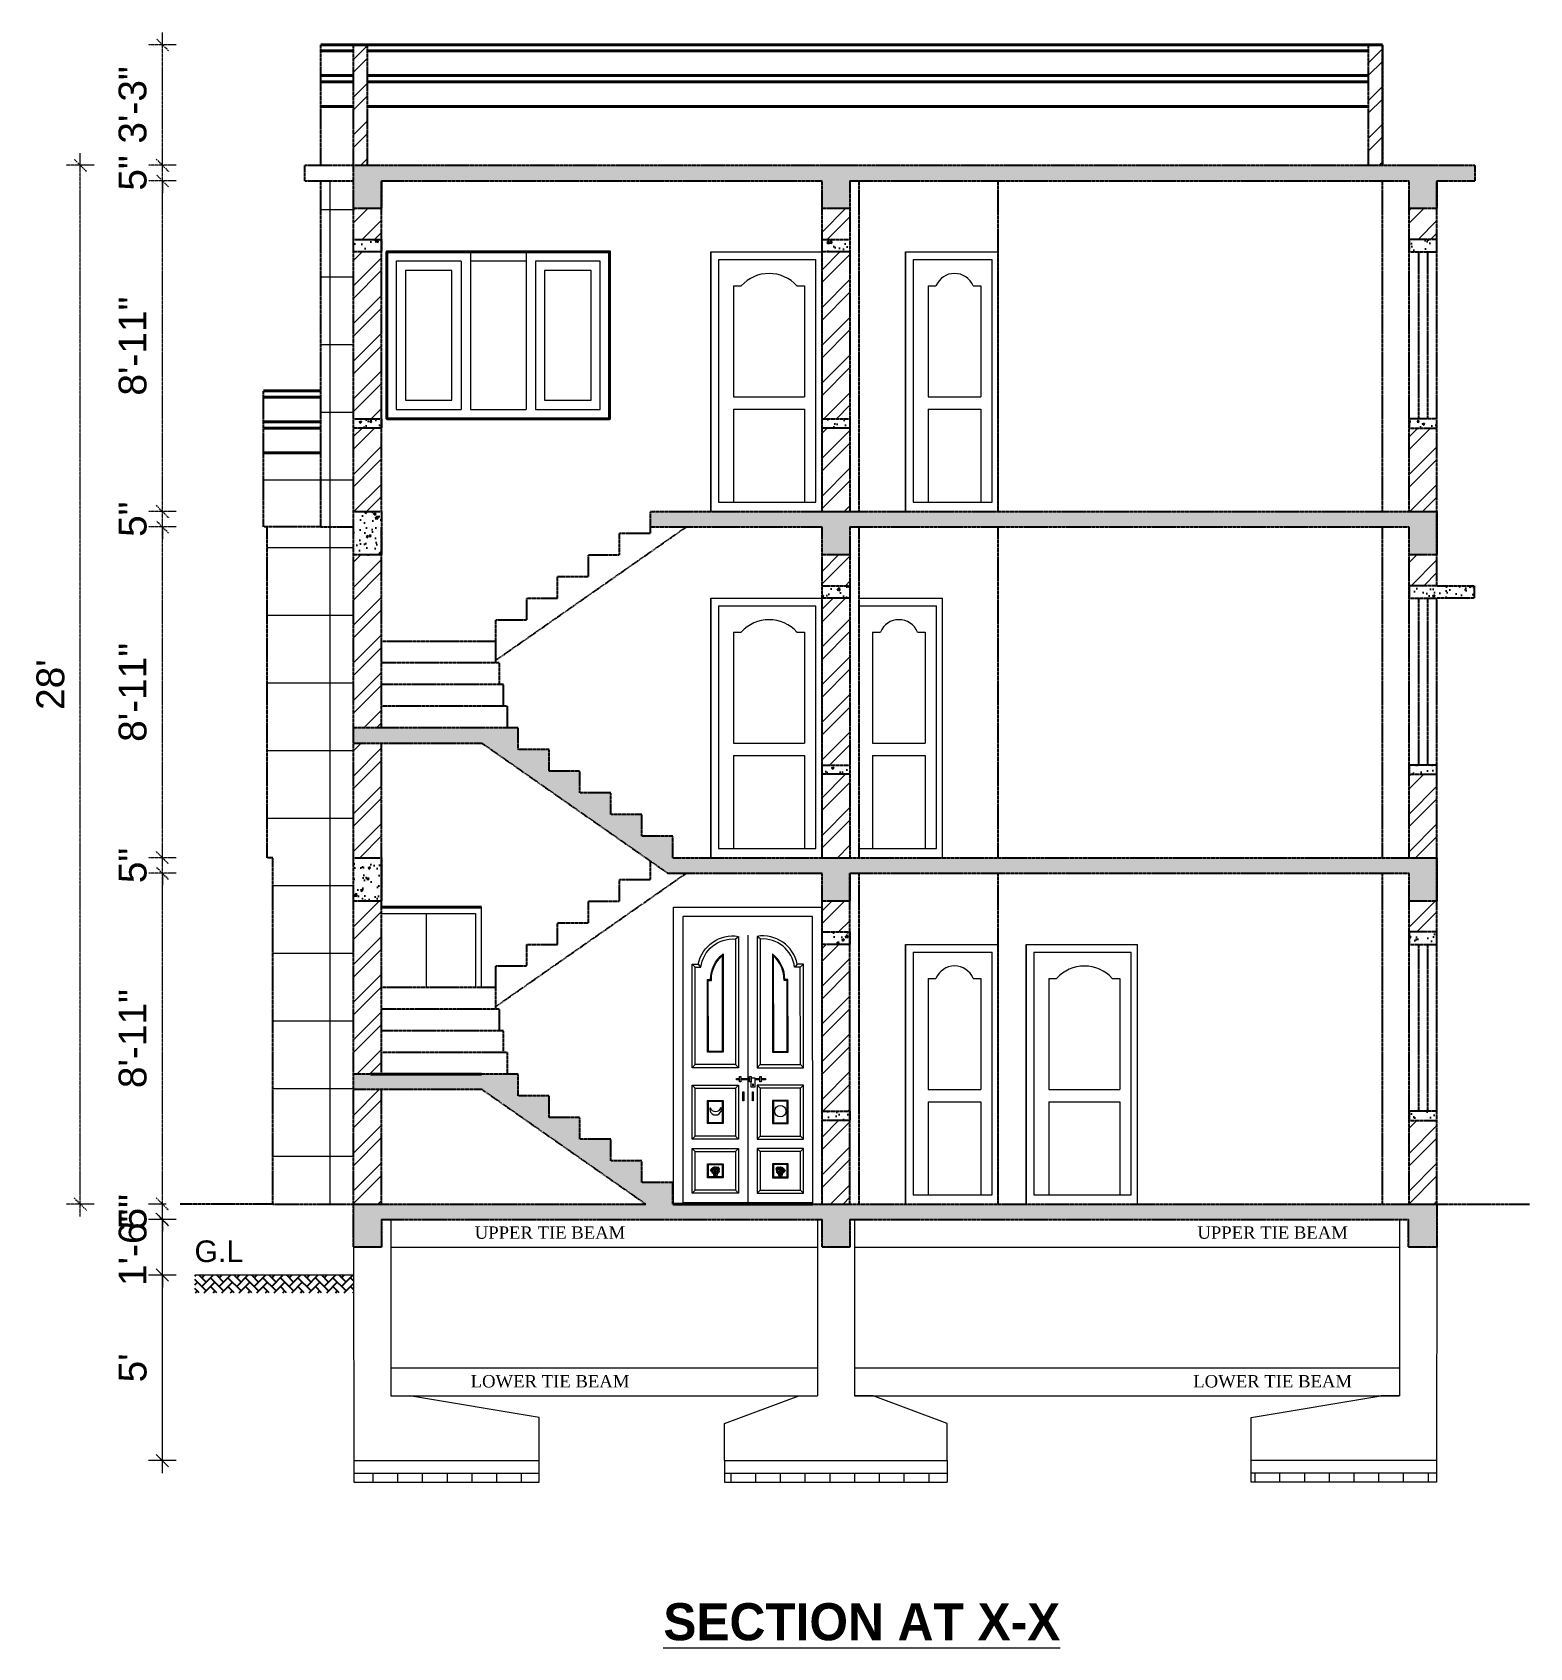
# Model space of a CAD drawing. Header units: inches. Extents: x -111 to 45239, y -6849 to 1261.
# Drawn here: x 20261 to 20746, y -3350 to -2828 of the extents above; entities that cross this region are included whole.
import ezdxf

# ---------------------------------------------------------------- set-up
doc = ezdxf.new("R2010")
doc.units = ezdxf.units.IN
doc.header["$LTSCALE"] = 0.5
doc.header["$MEASUREMENT"] = 0
doc.header["$PDMODE"] = 66
doc.linetypes.add('DASH', pattern=[0.35, 0.25, -0.1])
doc.layers.add('A-Wall', color=7, linetype='Continuous')
for name, color, linetype, lineweight in [('A_Title Text', 105, 'Continuous', 60), ('Dimention', 5, 'Continuous', 20), ('door', 202, 'Continuous', 5), ('ELEVATION', 85, 'Continuous', 9), ('Elevation 2', 31, 'Continuous', 40), ('Hatch wall', 9, 'Continuous', 13), ('Text 0.200', 122, 'Continuous', 20), ('Toilet', 7, 'Continuous', 25), ('wall', 20, 'Continuous', 40), ('window', 6, 'Continuous', 13)]:
    doc.layers.add(name, color=color, linetype=linetype, lineweight=lineweight)
doc.styles.add('arial', font='arial.ttf')
doc.styles.get("Standard").update_dxf_attribs({"font": 'arial.ttf'})
doc.dimstyles.new('Sudeep', dxfattribs={"dimtxt": 6, "dimasz": 4, "dimexe": 4.5, "dimexo": 4.5, "dimgap": 5, "dimtad": 1, "dimdec": 0, "dimlunit": 4, "dimtxsty": 'arial', "dimblk": 'OBLIQUE', "dimcen": 250, "dimdle": 4, "dimclrd": 86, "dimclre": 5, "dimclrt": 1, "dimadec": 0, "dimazin": 0, "dimtfac": 1, "dimtdec": 0, "dimtix": 1, "dimtmove": 1, "dimatfit": 3, "dimldrblk": 'OBLIQUE', "dimfxl": 4.5, "dimfxlon": 1, "dimfrac": 2, "dimlwd": 15, "dimlwe": 13, "dimarcsym": 0})
pattern_1 = [(90, (-2195.533, -6100.855), (-21.875, 0), []), (180, (-2195.533, -6100.855), (-2e-15, -21.875), [])]
pattern_2 = [(50, (-2195.533, -6100.8547), (7.1726018, -0.6275213), [0.75, -8.25]), (355, (-2195.533, -6100.855), (-1.3875133, 7.5219213), [0.6, -6.6]), (100.451444, (-2194.935, -6100.907), (5.7850885, 6.8944), [0.637402, -7.0114211]), (46.1842, (-2195.533, -6098.855), (10.6724133, -1.6551928), [1.125, -12.375]), (96.635635, (-2194.643, -6098.993), (9.3466195, 9.741186), [0.9561034, -10.5171376]), (351.184164, (-2195.533, -6098.855), (9.3466195, 9.741186), [0.9, -9.9]), (21, (-2194.533, -6099.3547), (5.9690705, -4.0261889), [0.75, -8.25]), (326, (-2194.533, -6099.355), (2.4331533, 7.2515005), [0.6, -6.6]), (71.451445, (-2194.0354, -6099.69), (8.4022238, 3.2253115), [0.637402, -7.0114211]), (37.5, (-2195.5328, -6100.8547), (0.12159855, 3.32893854), [0, -6.52, 0, -6.7, 0, -6.625]), (7.5, (-2195.533, -6100.8547), (2.6306954, 3.9441171), [0, -3.82, 0, -6.37, 0, -2.525]), (327.5, (-2197.7628, -6100.8547), (5.33822436, -0.22554872), [0, -2.5, 0, -7.8, 0, -10.35]), (317.5, (-2198.763, -6100.8547), (5.8318617, 1.0010498), [0, -3.25, 0, -5.18, 0, -7.35])]
pattern_3 = [(45, (-2195.533, -6100.855), (-6.098796, 6.098796), []), (45, (-2191.467, -6100.855), (-6.098796, 6.098796), [])]

msp = doc.modelspace()

# ---------------------------------------------------------------- texts
at = {"color": 0, "char_height": 4, "attachment_point": 2}
for s, insert in [('{\\fTimes New Roman|b0|i0|c0|p18;UPPER TIE BEAM}', (20428.74, -3214.18)), ('{\\fTimes New Roman|b0|i0|c0|p18;UPPER TIE BEAM}', (20662.46, -3214.18)), ('{\\fTimes New Roman|b0|i0|c0|p18;LOWER TIE BEAM}', (20428.74, -3262.27)), ('{\\fTimes New Roman|b0|i0|c0|p18;LOWER TIE BEAM}', (20662.46, -3262.27))]:
    msp.add_mtext_dynamic_manual_height_columns(s, width=274.1669, gutter_width=50, heights=[0], dxfattribs=dict(at, insert=insert))
at = {"color": 0, "insert": (20321.63, -3222.27), "char_height": 7, "width": 62.3356, "attachment_point": 5}
msp.add_mtext('G.L', dxfattribs=at)
at = {"layer": 'Text 0.200', "ltscale": 10, "insert": (20529.58, -3336.05), "char_height": 12, "width": 191.0164, "attachment_point": 2}
msp.add_mtext('{\\fCentury Gothic|b1|i0|c0|p34;\\LSECTION AT X-X}', dxfattribs=at)

# ---------------------------------------------------------------- blocks, each defined once
blk = doc.blocks.new('_Oblique')
at = {"color": 0, "linetype": 'ByBlock', "lineweight": -2}
blk.add_line((-0.5, -0.5), (0.5, 0.5), dxfattribs=at)
blk = doc.blocks.new('*D1020')
at = {"layer": 'A_Title Text', "color": 86, "lineweight": 15, "transparency": 16777216}
blk.add_line((20303.37, -3293.95), (20303.37, -3225.95), dxfattribs=at)
at = {"layer": 'A_Title Text', "color": 5, "lineweight": 13, "transparency": 16777216}
for p, q in [((20307.87, -3229.95), (20298.87, -3229.95)), ((20307.87, -3289.95), (20298.87, -3289.95))]:
    blk.add_line(p, q, dxfattribs=at)
at = {"layer": 'Defpoints', "color": 0, "transparency": 16777216}
for p in [(20303.37, -3229.95), (20365.16, -3229.95), (20365.24, -3289.95)]:
    blk.add_point(p, dxfattribs=at)
at = {"layer": 'A_Title Text', "color": 86, "lineweight": 15, "transparency": 16777216, "xscale": 4, "yscale": 4, "zscale": 4}
for p, rotation in [((20303.37, -3229.95), 90), ((20303.37, -3289.95), 270)]:
    blk.add_blockref('_Oblique', p, dxfattribs=dict(at, rotation=rotation))
at = {"layer": 'A_Title Text', "color": 1, "transparency": 16777216, "insert": (20293.8, -3259.95), "char_height": 9, "attachment_point": 5, "rotation": 90, "style": 'arial'}
blk.add_mtext("5'", dxfattribs=at)
blk = doc.blocks.new('*D1012')
at = {"layer": 'A_Title Text', "color": 86, "lineweight": 15, "transparency": 16777216}
for p, q in [((20303.37, -3211.95), (20303.37, -3207.95)), ((20303.37, -3229.95), (20303.37, -3211.95)), ((20303.37, -3229.95), (20303.37, -3233.95))]:
    blk.add_line(p, q, dxfattribs=at)
at = {"layer": 'A_Title Text', "color": 5, "lineweight": 13, "transparency": 16777216}
for p, q in [((20307.87, -3211.95), (20298.87, -3211.95)), ((20307.87, -3229.95), (20298.87, -3229.95))]:
    blk.add_line(p, q, dxfattribs=at)
at = {"layer": 'Defpoints', "color": 0, "transparency": 16777216}
for p in [(20303.37, -3211.95), (20374.21, -3211.95), (20365.16, -3229.95)]:
    blk.add_point(p, dxfattribs=at)
at = {"layer": 'A_Title Text', "color": 86, "lineweight": 15, "transparency": 16777216, "xscale": 4, "yscale": 4, "zscale": 4}
for p, rotation in [((20303.37, -3211.95), 270), ((20303.37, -3229.95), 90)]:
    blk.add_blockref('_Oblique', p, dxfattribs=dict(at, rotation=rotation))
at = {"layer": 'A_Title Text', "color": 1, "transparency": 16777216, "insert": (20293.78, -3220.95), "char_height": 9, "attachment_point": 5, "rotation": 90, "style": 'arial'}
blk.add_mtext('1\'-6"', dxfattribs=at)
blk = doc.blocks.new('*D1021')
at = {"layer": 'A_Title Text', "color": 5, "linetype": 'DASH', "lineweight": 13, "ltscale": 0.1, "transparency": 16777216}
for p, q in [((20304.57, -3206.95), (20298.87, -3206.95)), ((20307.87, -3211.95), (20298.87, -3211.95))]:
    blk.add_line(p, q, dxfattribs=at)
at = {"layer": 'A_Title Text', "color": 86, "linetype": 'DASH', "lineweight": 15, "ltscale": 0.1, "transparency": 16777216}
for p, q in [((20303.37, -3206.95), (20303.37, -3202.95)), ((20303.37, -3211.95), (20303.37, -3206.95)), ((20303.37, -3211.95), (20303.37, -3215.95))]:
    blk.add_line(p, q, dxfattribs=at)
at = {"layer": 'Defpoints', "color": 0, "linetype": 'DASH', "ltscale": 0.1, "transparency": 16777216}
for p in [(20303.37, -3206.95), (20309.07, -3206.95), (20374.21, -3211.95)]:
    blk.add_point(p, dxfattribs=at)
at = {"layer": 'A_Title Text', "color": 86, "linetype": 'DASH', "lineweight": 15, "ltscale": 0.1, "transparency": 16777216, "xscale": 4, "yscale": 4, "zscale": 4}
for p, rotation in [((20303.37, -3206.95), 270), ((20303.37, -3211.95), 90)]:
    blk.add_blockref('_Oblique', p, dxfattribs=dict(at, rotation=rotation))
at = {"layer": 'A_Title Text', "color": 1, "linetype": 'DASH', "ltscale": 0.1, "transparency": 16777216, "insert": (20293.8, -3209.45), "char_height": 9, "attachment_point": 5, "rotation": 90, "style": 'arial'}
blk.add_mtext('5"', dxfattribs=at)
blk = doc.blocks.new('*D1013')
at = {"layer": 'A_Title Text', "color": 86, "linetype": 'DASH', "lineweight": 15, "ltscale": 0.1, "transparency": 16777216}
blk.add_line((20303.37, -3210.95), (20303.37, -3095.95), dxfattribs=at)
at = {"layer": 'A_Title Text', "color": 5, "linetype": 'DASH', "lineweight": 13, "ltscale": 0.1, "transparency": 16777216}
for p, q in [((20307.87, -3099.95), (20298.87, -3099.95)), ((20304.57, -3206.95), (20298.87, -3206.95))]:
    blk.add_line(p, q, dxfattribs=at)
at = {"layer": 'Defpoints', "color": 0, "linetype": 'DASH', "ltscale": 0.1, "transparency": 16777216}
for p in [(20303.37, -3099.95), (20466.84, -3099.95), (20309.07, -3206.95)]:
    blk.add_point(p, dxfattribs=at)
at = {"layer": 'A_Title Text', "color": 86, "linetype": 'DASH', "lineweight": 15, "ltscale": 0.1, "transparency": 16777216, "xscale": 4, "yscale": 4, "zscale": 4}
for p, rotation in [((20303.37, -3099.95), 90), ((20303.37, -3206.95), 270)]:
    blk.add_blockref('_Oblique', p, dxfattribs=dict(at, rotation=rotation))
at = {"layer": 'A_Title Text', "color": 1, "linetype": 'DASH', "ltscale": 0.1, "transparency": 16777216, "insert": (20293.78, -3153.45), "char_height": 9, "attachment_point": 5, "rotation": 90, "style": 'arial'}
blk.add_mtext('8\'-11"', dxfattribs=at)
blk = doc.blocks.new('*D1014')
at = {"layer": 'A_Title Text', "color": 86, "linetype": 'DASH', "lineweight": 15, "ltscale": 0.1, "transparency": 16777216}
for p, q in [((20303.37, -3094.95), (20303.37, -3090.95)), ((20303.37, -3099.95), (20303.37, -3094.95)), ((20303.37, -3099.95), (20303.37, -3103.95))]:
    blk.add_line(p, q, dxfattribs=at)
at = {"layer": 'A_Title Text', "color": 5, "linetype": 'DASH', "lineweight": 13, "ltscale": 0.1, "transparency": 16777216}
for p, q in [((20307.87, -3094.95), (20298.87, -3094.95)), ((20307.87, -3099.95), (20298.87, -3099.95))]:
    blk.add_line(p, q, dxfattribs=at)
at = {"layer": 'Defpoints', "color": 0, "linetype": 'DASH', "ltscale": 0.1, "transparency": 16777216}
for p in [(20303.37, -3094.95), (20468.42, -3094.95), (20466.84, -3099.95)]:
    blk.add_point(p, dxfattribs=at)
at = {"layer": 'A_Title Text', "color": 86, "linetype": 'DASH', "lineweight": 15, "ltscale": 0.1, "transparency": 16777216, "xscale": 4, "yscale": 4, "zscale": 4}
for p, rotation in [((20303.37, -3094.95), 270), ((20303.37, -3099.95), 90)]:
    blk.add_blockref('_Oblique', p, dxfattribs=dict(at, rotation=rotation))
at = {"layer": 'A_Title Text', "color": 1, "linetype": 'DASH', "ltscale": 0.1, "transparency": 16777216, "insert": (20293.8, -3097.45), "char_height": 9, "attachment_point": 5, "rotation": 90, "style": 'arial'}
blk.add_mtext('5"', dxfattribs=at)
blk = doc.blocks.new('*D1015')
at = {"layer": 'A_Title Text', "color": 5, "linetype": 'DASH', "lineweight": 13, "ltscale": 0.1, "transparency": 16777216}
for p, q in [((20307.87, -2987.95), (20298.87, -2987.95)), ((20307.87, -3094.95), (20298.87, -3094.95))]:
    blk.add_line(p, q, dxfattribs=at)
at = {"layer": 'A_Title Text', "color": 86, "linetype": 'DASH', "lineweight": 15, "ltscale": 0.1, "transparency": 16777216}
blk.add_line((20303.37, -3098.95), (20303.37, -2983.95), dxfattribs=at)
at = {"layer": 'Defpoints', "color": 0, "linetype": 'DASH', "ltscale": 0.1, "transparency": 16777216}
for p in [(20303.37, -2987.95), (20461.21, -2987.95), (20468.42, -3094.95)]:
    blk.add_point(p, dxfattribs=at)
at = {"layer": 'A_Title Text', "color": 86, "linetype": 'DASH', "lineweight": 15, "ltscale": 0.1, "transparency": 16777216, "xscale": 4, "yscale": 4, "zscale": 4}
for p, rotation in [((20303.37, -2987.95), 90), ((20303.37, -3094.95), 270)]:
    blk.add_blockref('_Oblique', p, dxfattribs=dict(at, rotation=rotation))
at = {"layer": 'A_Title Text', "color": 1, "linetype": 'DASH', "ltscale": 0.1, "transparency": 16777216, "insert": (20293.78, -3041.45), "char_height": 9, "attachment_point": 5, "rotation": 90, "style": 'arial'}
blk.add_mtext('8\'-11"', dxfattribs=at)
blk = doc.blocks.new('*D1016')
at = {"layer": 'A_Title Text', "color": 5, "linetype": 'DASH', "lineweight": 13, "ltscale": 0.1, "transparency": 16777216}
for p, q in [((20307.87, -2982.95), (20298.87, -2982.95)), ((20307.87, -2987.95), (20298.87, -2987.95))]:
    blk.add_line(p, q, dxfattribs=at)
at = {"layer": 'A_Title Text', "color": 86, "linetype": 'DASH', "lineweight": 15, "ltscale": 0.1, "transparency": 16777216}
for p, q in [((20303.37, -2982.95), (20303.37, -2978.95)), ((20303.37, -2987.95), (20303.37, -2982.95)), ((20303.37, -2987.95), (20303.37, -2991.95))]:
    blk.add_line(p, q, dxfattribs=at)
at = {"layer": 'Defpoints', "color": 0, "linetype": 'DASH', "ltscale": 0.1, "transparency": 16777216}
for p in [(20303.37, -2982.95), (20461.21, -2982.95), (20461.21, -2987.95)]:
    blk.add_point(p, dxfattribs=at)
at = {"layer": 'A_Title Text', "color": 86, "linetype": 'DASH', "lineweight": 15, "ltscale": 0.1, "transparency": 16777216, "xscale": 4, "yscale": 4, "zscale": 4}
for p, rotation in [((20303.37, -2982.95), 270), ((20303.37, -2987.95), 90)]:
    blk.add_blockref('_Oblique', p, dxfattribs=dict(at, rotation=rotation))
at = {"layer": 'A_Title Text', "color": 1, "linetype": 'DASH', "ltscale": 0.1, "transparency": 16777216, "insert": (20293.8, -2985.45), "char_height": 9, "attachment_point": 5, "rotation": 90, "style": 'arial'}
blk.add_mtext('5"', dxfattribs=at)
blk = doc.blocks.new('*D1017')
at = {"layer": 'A_Title Text', "color": 86, "linetype": 'DASH', "lineweight": 15, "ltscale": 0.1, "transparency": 16777216}
blk.add_line((20303.37, -2986.95), (20303.37, -2871.95), dxfattribs=at)
at = {"layer": 'A_Title Text', "color": 5, "linetype": 'DASH', "lineweight": 13, "ltscale": 0.1, "transparency": 16777216}
for p, q in [((20307.87, -2875.95), (20298.87, -2875.95)), ((20307.87, -2982.95), (20298.87, -2982.95))]:
    blk.add_line(p, q, dxfattribs=at)
at = {"layer": 'Defpoints', "color": 0, "linetype": 'DASH', "ltscale": 0.1, "transparency": 16777216}
for p in [(20303.37, -2875.95), (20349.45, -2875.95), (20461.21, -2982.95)]:
    blk.add_point(p, dxfattribs=at)
at = {"layer": 'A_Title Text', "color": 86, "linetype": 'DASH', "lineweight": 15, "ltscale": 0.1, "transparency": 16777216, "xscale": 4, "yscale": 4, "zscale": 4}
for p, rotation in [((20303.37, -2875.95), 90), ((20303.37, -2982.95), 270)]:
    blk.add_blockref('_Oblique', p, dxfattribs=dict(at, rotation=rotation))
at = {"layer": 'A_Title Text', "color": 1, "linetype": 'DASH', "ltscale": 0.1, "transparency": 16777216, "insert": (20293.78, -2929.45), "char_height": 9, "attachment_point": 5, "rotation": 90, "style": 'arial'}
blk.add_mtext('8\'-11"', dxfattribs=at)
blk = doc.blocks.new('*D1018')
at = {"layer": 'A_Title Text', "color": 86, "linetype": 'DASH', "lineweight": 15, "ltscale": 0.1, "transparency": 16777216}
for p, q in [((20303.37, -2870.95), (20303.37, -2866.95)), ((20303.37, -2875.95), (20303.37, -2870.95)), ((20303.37, -2875.95), (20303.37, -2879.95))]:
    blk.add_line(p, q, dxfattribs=at)
at = {"layer": 'A_Title Text', "color": 5, "linetype": 'DASH', "lineweight": 13, "ltscale": 0.1, "transparency": 16777216}
for p, q in [((20307.87, -2870.95), (20298.87, -2870.95)), ((20307.87, -2875.95), (20298.87, -2875.95))]:
    blk.add_line(p, q, dxfattribs=at)
at = {"layer": 'Defpoints', "color": 0, "linetype": 'DASH', "ltscale": 0.1, "transparency": 16777216}
for p in [(20303.37, -2870.95), (20349.45, -2870.95), (20349.45, -2875.95)]:
    blk.add_point(p, dxfattribs=at)
at = {"layer": 'A_Title Text', "color": 86, "linetype": 'DASH', "lineweight": 15, "ltscale": 0.1, "transparency": 16777216, "xscale": 4, "yscale": 4, "zscale": 4}
for p, rotation in [((20303.37, -2870.95), 270), ((20303.37, -2875.95), 90)]:
    blk.add_blockref('_Oblique', p, dxfattribs=dict(at, rotation=rotation))
at = {"layer": 'A_Title Text', "color": 1, "linetype": 'DASH', "ltscale": 0.1, "transparency": 16777216, "insert": (20293.8, -2873.45), "char_height": 9, "attachment_point": 5, "rotation": 90, "style": 'arial'}
blk.add_mtext('5"', dxfattribs=at)
blk = doc.blocks.new('*D1019')
at = {"layer": 'A_Title Text', "color": 86, "linetype": 'DASH', "lineweight": 15, "ltscale": 0.1, "transparency": 16777216}
blk.add_line((20303.37, -2874.95), (20303.37, -2827.95), dxfattribs=at)
at = {"layer": 'A_Title Text', "color": 5, "linetype": 'DASH', "lineweight": 13, "ltscale": 0.1, "transparency": 16777216}
for p, q in [((20307.87, -2831.95), (20298.87, -2831.95)), ((20307.87, -2870.95), (20298.87, -2870.95))]:
    blk.add_line(p, q, dxfattribs=at)
at = {"layer": 'Defpoints', "color": 0, "linetype": 'DASH', "ltscale": 0.1, "transparency": 16777216}
for p in [(20303.37, -2831.95), (20354.63, -2831.95), (20349.45, -2870.95)]:
    blk.add_point(p, dxfattribs=at)
at = {"layer": 'A_Title Text', "color": 86, "linetype": 'DASH', "lineweight": 15, "ltscale": 0.1, "transparency": 16777216, "xscale": 4, "yscale": 4, "zscale": 4}
for p, rotation in [((20303.37, -2831.95), 90), ((20303.37, -2870.95), 270)]:
    blk.add_blockref('_Oblique', p, dxfattribs=dict(at, rotation=rotation))
at = {"layer": 'A_Title Text', "color": 1, "linetype": 'DASH', "ltscale": 0.1, "transparency": 16777216, "insert": (20293.77, -2851.45), "char_height": 9, "attachment_point": 5, "rotation": 90, "style": 'arial'}
blk.add_mtext('3\'-3"', dxfattribs=at)
blk = doc.blocks.new('*D1011')
at = {"layer": 'A_Title Text', "color": 86, "linetype": 'DASH', "lineweight": 15, "ltscale": 0.1, "transparency": 16777216}
blk.add_line((20276.8, -3210.95), (20276.8, -2866.95), dxfattribs=at)
at = {"layer": 'A_Title Text', "color": 5, "linetype": 'DASH', "lineweight": 13, "ltscale": 0.1, "transparency": 16777216}
for p, q in [((20281.3, -2870.95), (20272.3, -2870.95)), ((20281.3, -3206.95), (20272.3, -3206.95))]:
    blk.add_line(p, q, dxfattribs=at)
at = {"layer": 'Defpoints', "color": 0, "linetype": 'DASH', "ltscale": 0.1, "transparency": 16777216}
for p in [(20276.8, -2870.95), (20349.45, -2870.95), (20309.07, -3206.95)]:
    blk.add_point(p, dxfattribs=at)
at = {"layer": 'A_Title Text', "color": 86, "linetype": 'DASH', "lineweight": 15, "ltscale": 0.1, "transparency": 16777216, "xscale": 4, "yscale": 4, "zscale": 4}
for p, rotation in [((20276.8, -2870.95), 90), ((20276.8, -3206.95), 270)]:
    blk.add_blockref('_Oblique', p, dxfattribs=dict(at, rotation=rotation))
at = {"layer": 'A_Title Text', "color": 1, "linetype": 'DASH', "ltscale": 0.1, "transparency": 16777216, "insert": (20267.2, -3038.95), "char_height": 9, "attachment_point": 5, "rotation": 90, "style": 'arial'}
blk.add_mtext("28'", dxfattribs=at)

# ---------------------------------------------------------------- dimensions: what is measured, and where the dimension line sits
at = {"layer": 'A_Title Text', "color": 1, "linetype": 'DASH', "ltscale": 0.1}
for base, p1, p2, picture, middle in [((20303.37, -2831.95), (20349.45, -2870.95), (20354.63, -2831.95), '*D1019', (20293.77, -2851.45)), ((20276.8, -2870.95), (20309.07, -3206.95), (20349.45, -2870.95), '*D1011', (20267.2, -3038.95)), ((20303.37, -2870.95), (20349.45, -2875.95), (20349.45, -2870.95), '*D1018', (20293.8, -2873.45)), ((20303.37, -2875.95), (20461.21, -2982.95), (20349.45, -2875.95), '*D1017', (20293.78, -2929.45)), ((20303.37, -2982.95), (20461.21, -2987.95), (20461.21, -2982.95), '*D1016', (20293.8, -2985.45)), ((20303.37, -2987.95), (20468.42, -3094.95), (20461.21, -2987.95), '*D1015', (20293.78, -3041.45)), ((20303.37, -3094.95), (20466.84, -3099.95), (20468.42, -3094.95), '*D1014', (20293.8, -3097.45)), ((20303.37, -3099.95), (20309.07, -3206.95), (20466.84, -3099.95), '*D1013', (20293.78, -3153.45)), ((20303.37, -3206.95), (20374.21, -3211.95), (20309.07, -3206.95), '*D1021', (20293.8, -3209.45))]:
    dim = msp.add_linear_dim(base=base, p1=p1, p2=p2, angle=90, dimstyle='Sudeep', override={"dimtxt": 9}, dxfattribs=at)
    dim.commit()
    dim.dimension.update_dxf_attribs({"geometry": picture, "text_midpoint": middle})
at = {"layer": 'A_Title Text'}
for base, p1, p2, picture, middle in [((20303.37, -3211.95), (20365.16, -3229.95), (20374.21, -3211.95), '*D1012', (20293.78, -3220.95)), ((20303.37, -3229.95), (20365.24, -3289.95), (20365.16, -3229.95), '*D1020', (20293.8, -3259.95))]:
    dim = msp.add_linear_dim(base=base, p1=p1, p2=p2, angle=90, dimstyle='Sudeep', override={"dimtxt": 9}, dxfattribs=at)
    dim.commit()
    dim.dimension.update_dxf_attribs({"geometry": picture, "text_midpoint": middle})

# ---------------------------------------------------------------- hatches: boundary and pattern name
at = {"ltscale": 5}
h = msp.add_hatch(dxfattribs=at)
h.set_pattern_fill('AR-HBONE', color=1, scale=0.5, style=0)
h.set_pattern_definition([(135, (1283306.3895, 761229.3988), (-2e-16, 2.8284271247), [6, -2]), (45, (1283304.9753, 761230.813), (-2e-16, 2.8284271247), [6, -2])])
h.paths.add_polyline_path([(20365.16, -3235.65), (20365.16, -3230), (20313.85, -3230), (20313.85, -3235.65)])
at = {"layer": 'A-Wall', "ltscale": 40, "true_color": 0xf26722}
h = msp.add_hatch(dxfattribs=at)
h.set_pattern_fill('AR-CONC', color=30)
h.set_pattern_definition(pattern_2)
h.paths.add_polyline_path([(20374.23, -2875.95), (20516.72, -2875.95), (20516.72, -2884.95), (20525.72, -2884.95), (20525.72, -2875.95), (20706.6, -2875.95), (20706.6, -2884.95), (20715.6, -2884.95), (20715.6, -2875.95), (20727.97, -2875.95), (20727.97, -2870.95), (20365.16, -2870.95), (20365.16, -2884.95), (20374.23, -2884.95)])
h = msp.add_hatch(dxfattribs=at)
h.set_pattern_fill('AR-CONC', color=30)
h.set_pattern_definition(pattern_2)
h.paths.add_polyline_path([(20374.23, -2898.95), (20374.23, -2894.95), (20365.16, -2894.95), (20365.16, -2898.95)])
h.paths.add_polyline_path([(20365.16, -2952.95), (20365.16, -2955.95), (20374.23, -2955.95), (20374.23, -2952.95)])
h = msp.add_hatch(dxfattribs=at)
h.set_pattern_fill('AR-CONC', color=30)
h.set_pattern_definition(pattern_2)
h.paths.add_polyline_path([(20525.72, -2898.95), (20525.72, -2894.95), (20516.72, -2894.95), (20516.72, -2898.95)])
h.paths.add_polyline_path([(20516.72, -2952.95), (20516.72, -2955.95), (20525.72, -2955.95), (20525.72, -2952.95)])
h = msp.add_hatch(dxfattribs=at)
h.set_pattern_fill('AR-CONC', color=30)
h.set_pattern_definition(pattern_2)
h.paths.add_polyline_path([(20706.6, -2894.95), (20706.6, -2898.95), (20715.6, -2898.95), (20715.6, -2894.95)])
h.paths.add_polyline_path([(20706.6, -2952.95), (20706.6, -2955.95), (20715.6, -2955.95), (20715.6, -2952.95)])
h = msp.add_hatch(dxfattribs=at)
h.set_pattern_fill('AR-CONC', color=30)
h.set_pattern_definition(pattern_2)
h.paths.add_polyline_path([(20365.16, -2996.95), (20374.23, -2996.95), (20374.23, -2982.95), (20365.16, -2982.95)])
h = msp.add_hatch(dxfattribs=at)
h.set_pattern_fill('AR-CONC', color=30)
h.set_pattern_definition(pattern_2)
h.paths.add_polyline_path([(20706.6, -2987.95), (20706.6, -2996.95), (20715.6, -2996.95), (20715.6, -2982.95), (20706.6, -2982.95), (20461.21, -2982.95), (20461.21, -2987.95), (20516.72, -2987.95), (20516.72, -2996.95), (20525.72, -2996.95), (20525.72, -2987.95)])
h = msp.add_hatch(dxfattribs=at)
h.set_pattern_fill('AR-CONC', color=30)
h.set_pattern_definition(pattern_2)
h.paths.add_polyline_path([(20525.72, -3006.95), (20516.72, -3006.95), (20516.72, -3010.95), (20525.72, -3010.95)])
h.paths.add_polyline_path([(20525.72, -3064.95), (20516.72, -3064.95), (20516.72, -3067.95), (20525.72, -3067.95)])
h = msp.add_hatch(dxfattribs=at)
h.set_pattern_fill('AR-CONC', color=30)
h.set_pattern_definition(pattern_2)
h.paths.add_polyline_path([(20727.6, -3010.95), (20727.6, -3006.95), (20715.6, -3006.95), (20706.6, -3006.95), (20706.6, -3010.95), (20715.6, -3010.95)])
h.paths.add_polyline_path([(20706.6, -3064.95), (20706.6, -3067.95), (20715.6, -3067.95), (20715.6, -3064.95)])
h = msp.add_hatch(dxfattribs=at)
h.set_pattern_fill('AR-CONC', color=30)
h.set_pattern_definition(pattern_2)
h.paths.add_polyline_path([(20516.72, -3108.95), (20525.72, -3108.95), (20525.72, -3099.95), (20706.6, -3099.95), (20706.6, -3108.95), (20715.6, -3108.95), (20715.6, -3094.95), (20706.6, -3094.95), (20468.42, -3094.95), (20468.42, -3087.95), (20458.42, -3087.95), (20458.42, -3080.95), (20448.42, -3080.95), (20448.42, -3073.95), (20438.42, -3073.95), (20438.42, -3066.95), (20428.42, -3066.95), (20428.42, -3059.95), (20418.42, -3059.95), (20418.42, -3052.95), (20365.16, -3052.95), (20365.16, -3057.95), (20406.84, -3057.95), (20466.84, -3099.95), (20516.72, -3099.95)])
h = msp.add_hatch(dxfattribs=at)
h.set_pattern_fill('AR-CONC', color=30)
h.set_pattern_definition(pattern_2)
h.paths.add_polyline_path([(20365.16, -3108.95), (20374.23, -3108.95), (20374.23, -3094.95), (20365.16, -3094.95)])
h = msp.add_hatch(dxfattribs=at)
h.set_pattern_fill('AR-CONC', color=30)
h.set_pattern_definition(pattern_2)
h.paths.add_polyline_path([(20525.72, -3122.95), (20525.72, -3118.95), (20516.72, -3118.95), (20516.72, -3122.95)])
h.paths.add_polyline_path([(20516.72, -3176.95), (20516.72, -3179.95), (20525.72, -3179.95), (20525.72, -3176.95)])
h = msp.add_hatch(dxfattribs=at)
h.set_pattern_fill('AR-CONC', color=30)
h.set_pattern_definition(pattern_2)
h.paths.add_polyline_path([(20715.6, -3122.95), (20715.6, -3118.95), (20706.6, -3118.95), (20706.6, -3122.95)])
h.paths.add_polyline_path([(20706.6, -3176.95), (20706.6, -3179.95), (20715.6, -3179.95), (20715.6, -3176.95)])
h = msp.add_hatch(dxfattribs=at)
h.set_pattern_fill('AR-CONC', color=30)
h.set_pattern_definition(pattern_2)
h.paths.add_polyline_path([(20374.23, -3211.95), (20516.72, -3211.95), (20516.72, -3220.95), (20525.72, -3220.95), (20525.72, -3211.95), (20706.44, -3211.95), (20706.44, -3220.95), (20715.6, -3220.95), (20715.6, -3206.95), (20706.6, -3206.95), (20468.42, -3206.95), (20468.42, -3199.95), (20458.42, -3199.95), (20458.42, -3192.95), (20448.42, -3192.95), (20448.42, -3185.95), (20438.42, -3185.95), (20438.42, -3178.95), (20428.42, -3178.95), (20428.42, -3171.95), (20418.42, -3171.95), (20418.42, -3164.95), (20365.16, -3164.95), (20365.16, -3169.95), (20406.84, -3169.95), (20459.7, -3206.95), (20365.16, -3206.95), (20365.16, -3220.95), (20374.23, -3220.95)])
at = {"layer": 'Dimention', "ltscale": 40, "true_color": 0xf26722}
h = msp.add_hatch(dxfattribs=at)
h.set_pattern_fill('ANSI32', color=30, scale=23)
h.set_pattern_definition(pattern_3)
h.paths.add_polyline_path([(20365.16, -2870.95), (20369.69, -2870.95), (20369.69, -2831.95), (20365.16, -2831.95)])
h = msp.add_hatch(dxfattribs=at)
h.set_pattern_fill('ANSI32', color=30, scale=23)
h.set_pattern_definition(pattern_3)
h.paths.add_polyline_path([(20693.47, -2870.95), (20697.97, -2870.95), (20697.97, -2831.95), (20693.47, -2831.95)])
h = msp.add_hatch(dxfattribs=at)
h.set_pattern_fill('ANSI32', color=30, scale=23)
h.set_pattern_definition(pattern_3)
h.paths.add_polyline_path([(20374.23, -2884.95), (20365.16, -2884.95), (20365.16, -2894.95), (20374.23, -2894.95)])
h.paths.add_polyline_path([(20374.23, -2898.95), (20365.16, -2898.95), (20365.16, -2952.95), (20374.23, -2952.95)])
h.paths.add_polyline_path([(20374.23, -2955.95), (20365.16, -2955.95), (20365.16, -2982.95), (20374.23, -2982.95)])
h = msp.add_hatch(dxfattribs=at)
h.set_pattern_fill('ANSI32', color=30, scale=23)
h.set_pattern_definition(pattern_3)
h.paths.add_polyline_path([(20525.72, -2884.95), (20516.72, -2884.95), (20516.72, -2894.95), (20525.72, -2894.95)])
h.paths.add_polyline_path([(20525.72, -2898.95), (20516.72, -2898.95), (20516.72, -2952.95), (20525.72, -2952.95)])
h.paths.add_polyline_path([(20525.72, -2955.95), (20516.72, -2955.95), (20516.72, -2982.95), (20525.72, -2982.95)])
h = msp.add_hatch(dxfattribs=at)
h.set_pattern_fill('ANSI32', color=30, scale=23)
h.set_pattern_definition(pattern_3)
h.paths.add_polyline_path([(20715.6, -2884.95), (20706.6, -2884.95), (20706.6, -2894.95), (20715.6, -2894.95)])
h.paths.add_polyline_path([(20715.6, -2955.95), (20706.6, -2955.95), (20706.6, -2982.95), (20715.6, -2982.95)])
h = msp.add_hatch(dxfattribs=at)
h.set_pattern_fill('ANSI32', color=30, scale=23)
h.set_pattern_definition(pattern_3)
h.paths.add_polyline_path([(20365.16, -3052.95), (20374.23, -3052.95), (20374.23, -2996.95), (20365.16, -2996.95)])
h.paths.add_polyline_path([(20365.16, -3094.95), (20374.23, -3094.95), (20374.23, -3057.95), (20365.16, -3057.95)])
h = msp.add_hatch(dxfattribs=at)
h.set_pattern_fill('ANSI32', color=30, scale=23)
h.set_pattern_definition(pattern_3)
h.paths.add_polyline_path([(20525.72, -2996.95), (20516.72, -2996.95), (20516.72, -3006.95), (20525.72, -3006.95)])
h.paths.add_polyline_path([(20525.72, -3010.95), (20516.72, -3010.95), (20516.72, -3064.95), (20525.72, -3064.95)])
h.paths.add_polyline_path([(20516.72, -3094.95), (20525.72, -3094.95), (20525.72, -3067.95), (20516.72, -3067.95)])
h = msp.add_hatch(dxfattribs=at)
h.set_pattern_fill('ANSI32', color=30, scale=23)
h.set_pattern_definition(pattern_3)
h.paths.add_polyline_path([(20715.6, -3067.95), (20706.6, -3067.95), (20706.6, -3094.95), (20715.6, -3094.95)])
h.paths.add_polyline_path([(20706.6, -2996.95), (20706.6, -3006.95), (20715.6, -3006.95), (20715.6, -2996.95)])
h = msp.add_hatch(dxfattribs=at)
h.set_pattern_fill('ANSI32', color=30, scale=23)
h.set_pattern_definition(pattern_3)
h.paths.add_polyline_path([(20374.23, -3108.95), (20365.16, -3108.95), (20365.16, -3164.95), (20374.23, -3164.95)])
h.paths.add_polyline_path([(20374.23, -3169.95), (20365.16, -3169.95), (20365.16, -3206.95), (20374.23, -3206.95)])
h = msp.add_hatch(dxfattribs=at)
h.set_pattern_fill('ANSI32', color=30, scale=23)
h.set_pattern_definition(pattern_3)
h.paths.add_polyline_path([(20525.72, -3108.95), (20516.72, -3108.95), (20516.72, -3118.95), (20525.72, -3118.95)])
h.paths.add_polyline_path([(20516.72, -3176.95), (20525.72, -3176.95), (20525.72, -3122.95), (20516.72, -3122.95)])
h.paths.add_polyline_path([(20525.72, -3179.95), (20516.72, -3179.95), (20516.72, -3206.95), (20525.72, -3206.95)])
h = msp.add_hatch(dxfattribs=at)
h.set_pattern_fill('ANSI32', color=30, scale=23)
h.set_pattern_definition(pattern_3)
h.paths.add_polyline_path([(20715.6, -3108.95), (20706.6, -3108.95), (20706.6, -3118.95), (20715.6, -3118.95)])
h.paths.add_polyline_path([(20706.6, -3206.95), (20715.6, -3206.95), (20715.6, -3179.95), (20706.6, -3179.95)])
at = {"layer": 'ELEVATION'}
h = msp.add_hatch(dxfattribs=at)
h.set_pattern_fill('AR-B88', color=256)
h.set_pattern_definition([(0, (-84908.467, 13674.461), (0, 8), []), (90, (-84908.467, 13674.461), (-4, 8), [8, -8])])
h.paths.add_polyline_path([(20365.24, -3293.95), (20365.24, -3296.95), (20425.24, -3296.95), (20425.24, -3293.95)])
h = msp.add_hatch(dxfattribs=at)
h.set_pattern_fill('AR-B88', color=256)
h.set_pattern_definition([(0, (-84912.688, 13674.461), (0, 8), []), (90, (-84912.6878, 13674.461), (-4, 8), [8, -8])])
h.paths.add_polyline_path([(20557.22, -3296.95), (20557.22, -3293.95), (20485.22, -3293.95), (20485.22, -3296.95)])
h = msp.add_hatch(dxfattribs=at)
h.set_pattern_fill('AR-B88', color=256)
h.set_pattern_definition([(0, (-84887.1794, 13674.461), (0, 8), []), (90, (-84887.1794, 13674.461), (-4, 8), [8, -8])])
h.paths.add_polyline_path([(20715.49, -3296.95), (20715.49, -3293.95), (20655.49, -3293.95), (20655.49, -3296.95)])
at = {"layer": 'Hatch wall'}
h = msp.add_hatch(dxfattribs=at)
h.set_pattern_fill('ANSI37,_O', color=256, scale=175, angle=45)
h.set_pattern_definition(pattern_1)
h.paths.add_polyline_path([(20365.16, -2875.95), (20354.63, -2875.95), (20354.63, -2987.95), (20365.16, -2987.95), (20365.16, -2982.95)])
h.paths.add_polyline_path([(20354.63, -2963.95), (20336.1, -2963.95), (20336.1, -2982.95), (20336.1, -2987.95), (20354.63, -2987.95)])
h = msp.add_hatch(dxfattribs=at)
h.set_pattern_fill('ANSI37,_O', color=256, scale=175, angle=45)
h.set_pattern_definition(pattern_1)
h.paths.add_polyline_path([(20365.16, -2987.95), (20354.63, -2987.95), (20337.21, -2987.95), (20337.21, -3094.95), (20339.07, -3094.95), (20339.07, -3206.95), (20365.16, -3206.95), (20365.16, -3094.95)])

# ---------------------------------------------------------------- linework, layer by layer
at = {"layer": 'door'}
for p, q in [((20468.72, -3206.95), (20468.69, -3110.95)), ((20468.69, -3110.95), (20516.69, -3110.95)), ((20471.69, -3113.95), (20471.72, -3206.95)), ((20513.69, -3113.95), (20471.69, -3113.95)), ((20513.72, -3206.95), (20513.69, -3113.95)), ((20516.69, -3110.95), (20516.72, -3206.95)), ((20488.69, -3121.21), (20489.69, -3120.37)), ((20492.69, -3119.95), (20492.72, -3206.45)), ((20496.69, -3121.21), (20495.69, -3120.37)), ((20474.69, -3129.37), (20475.69, -3130.37)), ((20476.69, -3129.37), (20477.42, -3130.37)), ((20508.69, -3129.37), (20507.97, -3130.37)), ((20510.69, -3129.37), (20509.69, -3130.37)), ((20475.72, -3161.87), (20474.72, -3162.87)), ((20489.72, -3162.87), (20488.72, -3161.87)), ((20495.72, -3162.87), (20496.72, -3161.87)), ((20509.72, -3161.87), (20510.72, -3162.87)), ((20474.72, -3168.45), (20475.72, -3169.45)), ((20489.72, -3168.45), (20488.72, -3169.45)), ((20495.72, -3168.45), (20496.72, -3169.45)), ((20510.72, -3168.45), (20509.72, -3169.45)), ((20475.72, -3184.95), (20474.72, -3185.95)), ((20489.72, -3185.95), (20488.72, -3184.95)), ((20495.72, -3185.95), (20496.72, -3184.95)), ((20509.72, -3184.95), (20510.72, -3185.95)), ((20474.72, -3188.95), (20475.72, -3189.95)), ((20489.72, -3188.95), (20488.72, -3189.95)), ((20495.72, -3188.95), (20496.72, -3189.95)), ((20510.72, -3188.95), (20509.72, -3189.95)), ((20481.2, -3196.42), (20480.54, -3196.04)), ((20481.2, -3196.42), (20480.6, -3196.35)), ((20481.15, -3196.15), (20480.75, -3195.51)), ((20481.15, -3196.15), (20480.93, -3196.09)), ((20481.74, -3195.98), (20480.99, -3195.55)), ((20481.63, -3195.98), (20481.04, -3195.71)), ((20481.31, -3195.55), (20481.09, -3195.28)), ((20481.42, -3196.47), (20481.15, -3196.15)), ((20481.36, -3196.58), (20481.15, -3196.58)), ((20481.53, -3195.34), (20481.2, -3195.23)), ((20481.31, -3195.98), (20481.2, -3195.93)), ((20481.53, -3196.74), (20481.2, -3196.42)), ((20481.31, -3195.55), (20481.47, -3195.17)), ((20481.31, -3195.98), (20481.31, -3195.55)), ((20481.42, -3196.47), (20481.31, -3195.98)), ((20481.53, -3196.74), (20481.42, -3196.47)), ((20481.53, -3195.34), (20481.74, -3195.07)), ((20482.28, -3196.04), (20481.53, -3195.34)), ((20481.74, -3196.85), (20481.53, -3196.74)), ((20481.74, -3195.98), (20481.63, -3195.98)), ((20481.7, -3195.51), (20481.91, -3195.33)), ((20481.74, -3195.98), (20482.28, -3195.39)), ((20482.01, -3196.9), (20481.74, -3195.98)), ((20481.9, -3197.12), (20481.74, -3196.85)), ((20481.8, -3195.16), (20481.75, -3194.91)), ((20481.89, -3195.24), (20481.8, -3195.16)), ((20481.93, -3195.18), (20481.84, -3195)), ((20481.84, -3195.63), (20481.86, -3195.27)), ((20481.85, -3195.5), (20482.01, -3195.36)), ((20481.86, -3195.27), (20482, -3195.09)), ((20482.23, -3197.28), (20481.9, -3197.12)), ((20481.91, -3195.33), (20482.02, -3194.83)), ((20482.28, -3195.39), (20482.01, -3194.96)), ((20482.01, -3195.36), (20482.09, -3195.17)), ((20482.01, -3196.9), (20482.23, -3196.52)), ((20482.23, -3197.17), (20482.01, -3196.9)), ((20482.13, -3195.16), (20482.19, -3194.85)), ((20482.39, -3195.17), (20482.23, -3195.12)), ((20482.23, -3196.52), (20482.28, -3196.04)), ((20482.23, -3197.28), (20482.71, -3197.06)), ((20482.23, -3197.28), (20482.5, -3197.06)), ((20482.23, -3197.28), (20482.23, -3197.17)), ((20482.28, -3195.39), (20482.61, -3195.23)), ((20482.34, -3195.98), (20482.39, -3195.71)), ((20482.44, -3196.42), (20482.34, -3195.98)), ((20482.39, -3195.17), (20482.5, -3195.01)), ((20482.66, -3195.55), (20482.39, -3195.17)), ((20482.39, -3195.71), (20482.77, -3195.5)), ((20482.55, -3196.79), (20482.44, -3196.42)), ((20482.5, -3197.06), (20482.55, -3196.79)), ((20482.63, -3195.39), (20482.58, -3194.99)), ((20482.61, -3195.23), (20482.77, -3194.96)), ((20482.82, -3195.67), (20482.63, -3195.38)), ((20482.88, -3195.93), (20482.71, -3195.17)), ((20482.71, -3197.06), (20482.98, -3196.31)), ((20482.77, -3195.5), (20483.09, -3195.07)), ((20482.82, -3195.3), (20482.87, -3194.96)), ((20482.89, -3195.5), (20482.82, -3195.3)), ((20482.82, -3196.79), (20482.88, -3195.93)), ((20482.88, -3195.61), (20482.93, -3195.12)), ((20483.09, -3196.2), (20482.88, -3195.61)), ((20482.98, -3196.31), (20483.31, -3196.04)), ((20483.14, -3194.93), (20483.19, -3195.08)), ((20483.15, -3196.17), (20483.24, -3195.9)), ((20483.18, -3195.23), (20483.21, -3194.99)), ((20483.18, -3195.21), (20483.27, -3195.09)), ((20483.24, -3195.9), (20483.18, -3195.23)), ((20483.2, -3195.06), (20483.36, -3194.91)), ((20483.2, -3195.14), (20483.3, -3195.01)), ((20483.21, -3194.99), (20483.29, -3194.93)), ((20483.24, -3195.9), (20483.35, -3195.56)), ((20483.31, -3196.04), (20483.36, -3195.66)), ((20483.31, -3196.04), (20483.52, -3195.71)), ((20483.35, -3195.56), (20483.61, -3195.33)), ((20483.36, -3195.66), (20483.52, -3195.44)), ((20483.42, -3195.88), (20483.47, -3195.66)), ((20483.47, -3195.66), (20483.58, -3195.55)), ((20502.09, -3195.56), (20501.82, -3195.33)), ((20501.96, -3195.66), (20501.86, -3195.55)), ((20502.07, -3195.66), (20501.91, -3195.44)), ((20502.13, -3196.04), (20501.91, -3195.71)), ((20502.02, -3195.88), (20501.96, -3195.66)), ((20502.13, -3196.04), (20502.07, -3195.66)), ((20502.23, -3195.06), (20502.08, -3194.91)), ((20502.2, -3195.9), (20502.09, -3195.56)), ((20502.24, -3195.14), (20502.13, -3195.01)), ((20502.45, -3196.31), (20502.13, -3196.04)), ((20502.22, -3194.99), (20502.14, -3194.93)), ((20502.25, -3195.21), (20502.17, -3195.09)), ((20502.2, -3195.9), (20502.26, -3195.23)), ((20502.29, -3196.17), (20502.2, -3195.9)), ((20502.26, -3195.23), (20502.22, -3194.99)), ((20502.29, -3194.93), (20502.24, -3195.08)), ((20502.67, -3195.5), (20502.34, -3195.07)), ((20502.34, -3196.2), (20502.56, -3195.61)), ((20502.72, -3197.06), (20502.45, -3196.31)), ((20502.56, -3195.61), (20502.5, -3195.12)), ((20502.55, -3195.5), (20502.61, -3195.3)), ((20502.61, -3195.3), (20502.56, -3194.96)), ((20502.56, -3195.93), (20502.72, -3195.17)), ((20502.61, -3196.79), (20502.56, -3195.93)), ((20502.61, -3195.67), (20502.81, -3195.38)), ((20502.83, -3195.23), (20502.67, -3194.96)), ((20503.04, -3195.71), (20502.67, -3195.5)), ((20503.21, -3197.28), (20502.72, -3197.06)), ((20502.77, -3195.55), (20503.04, -3195.17)), ((20502.81, -3195.39), (20502.85, -3194.99)), ((20503.15, -3195.39), (20502.83, -3195.23)), ((20502.88, -3196.79), (20502.99, -3196.42)), ((20502.94, -3197.06), (20502.88, -3196.79)), ((20503.04, -3195.17), (20502.94, -3195.01)), ((20503.21, -3197.28), (20502.94, -3197.06)), ((20502.99, -3196.42), (20503.1, -3195.98)), ((20503.04, -3195.17), (20503.21, -3195.12)), ((20503.1, -3195.98), (20503.04, -3195.71)), ((20503.15, -3195.39), (20503.42, -3194.96)), ((20503.15, -3196.04), (20503.91, -3195.34)), ((20503.69, -3195.98), (20503.15, -3195.39)), ((20503.21, -3196.52), (20503.15, -3196.04)), ((20503.42, -3196.9), (20503.21, -3196.52)), ((20503.21, -3197.17), (20503.42, -3196.9)), ((20503.21, -3197.28), (20503.53, -3197.12)), ((20503.21, -3197.28), (20503.21, -3197.17)), ((20503.3, -3195.16), (20503.25, -3194.85)), ((20503.42, -3195.36), (20503.34, -3195.17)), ((20503.52, -3195.33), (20503.41, -3194.83)), ((20503.58, -3195.5), (20503.42, -3195.36)), ((20503.42, -3196.9), (20503.69, -3195.98)), ((20503.58, -3195.27), (20503.43, -3195.09)), ((20503.5, -3195.18), (20503.6, -3195)), ((20503.73, -3195.51), (20503.52, -3195.33)), ((20503.53, -3197.12), (20503.69, -3196.85)), ((20503.55, -3195.24), (20503.64, -3195.16)), ((20503.59, -3195.63), (20503.58, -3195.27)), ((20503.64, -3195.16), (20503.69, -3194.91)), ((20503.91, -3195.34), (20503.69, -3195.07)), ((20503.69, -3195.98), (20504.45, -3195.55)), ((20503.69, -3195.98), (20503.8, -3195.98)), ((20503.69, -3196.85), (20503.91, -3196.74)), ((20503.8, -3195.98), (20504.39, -3195.71)), ((20503.91, -3195.34), (20504.23, -3195.23)), ((20503.91, -3196.74), (20504.23, -3196.42)), ((20503.91, -3196.74), (20504.02, -3196.47)), ((20504.12, -3195.55), (20503.96, -3195.17)), ((20504.02, -3196.47), (20504.12, -3195.98)), ((20504.02, -3196.47), (20504.29, -3196.15)), ((20504.07, -3196.58), (20504.29, -3196.58)), ((20504.12, -3195.55), (20504.34, -3195.28)), ((20504.12, -3195.98), (20504.12, -3195.55)), ((20504.12, -3195.98), (20504.23, -3195.93)), ((20504.23, -3196.42), (20504.9, -3196.04)), ((20504.23, -3196.42), (20504.84, -3196.35)), ((20504.29, -3196.15), (20504.68, -3195.51)), ((20504.29, -3196.15), (20504.5, -3196.09)), ((20475.72, -3202.45), (20474.72, -3203.45)), ((20489.72, -3203.45), (20488.72, -3202.45)), ((20495.72, -3203.45), (20496.72, -3202.45)), ((20509.72, -3202.45), (20510.72, -3203.45)), ((20471.72, -3206.95), (20468.72, -3206.95)), ((20471.72, -3206.45), (20513.72, -3206.45)), ((20516.72, -3206.95), (20513.72, -3206.95))]:
    msp.add_line(p, q, dxfattribs=at)
for points in [[(20489.69, -3120.37), (20489.69, -3120.37), (20489.72, -3162.87), (20474.72, -3162.87), (20474.69, -3129.37), (20476.69, -3129.37, -0.404871)], [(20488.69, -3121.25), (20488.72, -3161.87), (20475.72, -3161.87), (20475.69, -3130.37), (20477.54, -3130.37, -0.404087)], [(20495.69, -3120.37), (20495.69, -3120.37), (20495.72, -3162.87), (20510.72, -3162.87), (20510.69, -3129.37), (20508.69, -3129.37, 0.404871)], [(20496.69, -3121.25), (20496.72, -3161.87), (20509.72, -3161.87), (20509.69, -3130.37), (20507.84, -3130.37, 0.404087)], [(20484.69, -3126.05), (20484.72, -3157.87), (20479.72, -3157.87), (20479.69, -3134.37), (20480.69, -3134.37, -0.230009)], [(20484.44, -3126.58), (20484.47, -3157.62), (20479.97, -3157.62), (20479.94, -3134.62), (20480.94, -3134.62, -0.222945)], [(20500.69, -3126.05), (20500.72, -3157.87), (20505.72, -3157.87), (20505.69, -3134.37), (20504.69, -3134.37, 0.230009)], [(20500.94, -3126.58), (20500.97, -3157.62), (20505.47, -3157.62), (20505.44, -3134.62), (20504.44, -3134.62, 0.222945)]]:
    msp.add_lwpolyline(points, format="xyb", close=True, dxfattribs=at)
for points in [[(20490.05, -3166.73), (20489.01, -3166.73), (20489.01, -3166.34), (20490.05, -3166.34)], [(20490.51, -3166.34), (20493.31, -3166.34)], [(20493.78, -3166.34), (20493.82, -3166.34)], [(20494.94, -3166.34), (20496.62, -3166.34)], [(20497.08, -3166.34), (20498.48, -3166.34), (20498.48, -3166.73), (20497.08, -3166.73)], [(20493.31, -3166.73), (20490.51, -3166.73)], [(20493.82, -3166.73), (20493.78, -3166.73)], [(20496.62, -3166.73), (20494.94, -3166.73)]]:
    msp.add_lwpolyline(points, dxfattribs=at)
for points in [[(20490.05, -3165.75), (20490.51, -3165.75), (20490.51, -3167.43), (20490.05, -3167.43)], [(20493.31, -3165.75), (20493.78, -3165.75), (20493.78, -3167.43), (20493.31, -3167.43)], [(20493.82, -3166.17), (20494.94, -3166.17), (20494.94, -3169.11), (20493.82, -3169.11)], [(20496.62, -3165.75), (20497.08, -3165.75), (20497.08, -3167.43), (20496.62, -3167.43)], [(20474.72, -3168.45), (20489.72, -3168.45), (20489.72, -3185.95), (20474.72, -3185.95)], [(20475.72, -3169.45), (20488.72, -3169.45), (20488.72, -3184.95), (20475.72, -3184.95)], [(20491.15, -3170.65), (20491.4, -3170.65), (20491.4, -3173.59), (20491.15, -3173.59)], [(20494.24, -3170.65), (20494.49, -3170.65), (20494.49, -3173.59), (20494.24, -3173.59)], [(20494.3, -3168.04), (20494.44, -3168.04), (20494.44, -3168.68), (20494.3, -3168.68)], [(20510.72, -3168.45), (20495.72, -3168.45), (20495.72, -3185.95), (20510.72, -3185.95)], [(20509.72, -3169.45), (20496.72, -3169.45), (20496.72, -3184.95), (20509.72, -3184.95)], [(20479.72, -3173.45), (20484.72, -3173.45), (20484.72, -3180.95), (20479.72, -3180.95)], [(20479.97, -3173.7), (20484.47, -3173.7), (20484.47, -3180.7), (20479.97, -3180.7)], [(20505.72, -3173.45), (20500.72, -3173.45), (20500.72, -3180.95), (20505.72, -3180.95)], [(20505.47, -3173.7), (20500.97, -3173.7), (20500.97, -3180.7), (20505.47, -3180.7)], [(20489.72, -3203.45), (20474.72, -3203.45), (20474.72, -3188.95), (20489.72, -3188.95)], [(20488.72, -3202.45), (20475.72, -3202.45), (20475.72, -3189.95), (20488.72, -3189.95)], [(20495.72, -3203.45), (20510.72, -3203.45), (20510.72, -3188.95), (20495.72, -3188.95)], [(20496.72, -3202.45), (20509.72, -3202.45), (20509.72, -3189.95), (20496.72, -3189.95)], [(20484.72, -3198.45), (20479.72, -3198.45), (20479.72, -3193.95), (20484.72, -3193.95)], [(20484.47, -3198.2), (20479.97, -3198.2), (20479.97, -3194.2), (20484.47, -3194.2)], [(20500.72, -3198.45), (20505.72, -3198.45), (20505.72, -3193.95), (20500.72, -3193.95)], [(20500.97, -3198.2), (20505.47, -3198.2), (20505.47, -3194.2), (20500.97, -3194.2)]]:
    msp.add_lwpolyline(points, close=True, dxfattribs=at)
msp.add_circle((20503.23, -3176.92), 1.86, dxfattribs=at)
for centre, radius, start, end in [((20482.31, -3176.28), 1.86, 162.1563, 17.8437), ((20482.31, -3175.14), 1.86, 197.8437, 342.1563), ((20482.23, -3192.74), 4.36, 258.8313, 281.1687), ((20503.21, -3192.74), 4.36, 258.8313, 281.1687)]:
    msp.add_arc(centre, radius, start, end, dxfattribs=at)
msp.add_ellipse((20482.23, -3197.22), major_axis=(-0.613, 0), ratio=0.098223, dxfattribs=at)
at = {"layer": 'door', "extrusion": (0, 0, -1)}
msp.add_ellipse((20503.21, -3197.22), major_axis=(0.613, 0), ratio=0.098223, dxfattribs=at)
at = {"layer": 'door'}
for points in [[(20481.61, -3197.22), (20481.61, -3197.51), (20481.91, -3198.01), (20481.67, -3195.56), (20480.98, -3196.18), (20481.38, -3197.01)], [(20482.84, -3197.22), (20482.84, -3197.51), (20482.55, -3198.01), (20482.78, -3195.56), (20483.48, -3196.18), (20483.07, -3197.01)], [(20502.59, -3197.22), (20502.59, -3197.51), (20502.88, -3198.01), (20502.65, -3195.56), (20501.95, -3196.18), (20502.36, -3197.01)], [(20503.82, -3197.22), (20503.82, -3197.51), (20503.53, -3198.01), (20503.76, -3195.56), (20504.46, -3196.18), (20504.05, -3197.01)]]:
    msp.add_spline(points, degree=3, dxfattribs=at)
at = {"layer": 'ELEVATION'}
for p, q in [((20377.24, -3211.95), (20377.24, -3268.95)), ((20515.22, -3211.95), (20515.22, -3268.95)), ((20527.22, -3211.95), (20527.22, -3268.95)), ((20703.49, -3211.95), (20703.49, -3268.95)), ((20365.16, -3220.95), (20365.16, -3224.95)), ((20377.24, -3220.95), (20515.22, -3220.95)), ((20527.22, -3220.95), (20703.49, -3220.95)), ((20715.6, -3220.95), (20715.49, -3289.95)), ((20365.16, -3224.95), (20365.24, -3289.95)), ((20365.16, -3229.95), (20313.85, -3229.95)), ((20377.24, -3259.95), (20515.22, -3259.95)), ((20527.22, -3259.95), (20703.49, -3259.95)), ((20377.24, -3268.95), (20383.24, -3268.95)), ((20377.24, -3268.95), (20509.22, -3268.95)), ((20425.24, -3275.95), (20383.24, -3268.95)), ((20485.22, -3277.95), (20509.22, -3268.95)), ((20509.22, -3268.95), (20515.22, -3268.95)), ((20533.22, -3268.95), (20527.22, -3268.95)), ((20527.22, -3268.95), (20703.49, -3268.95)), ((20557.22, -3277.95), (20533.22, -3268.95)), ((20655.49, -3275.95), (20697.49, -3268.95)), ((20703.49, -3268.95), (20697.49, -3268.95)), ((20425.24, -3289.95), (20425.24, -3275.95)), ((20655.49, -3289.95), (20655.49, -3275.95)), ((20485.22, -3289.95), (20485.22, -3277.95)), ((20557.22, -3289.95), (20557.22, -3277.95)), ((20365.24, -3289.95), (20425.24, -3289.95)), ((20365.24, -3289.95), (20365.24, -3296.95)), ((20425.24, -3296.95), (20425.24, -3289.95)), ((20485.22, -3289.95), (20557.22, -3289.95)), ((20485.22, -3289.95), (20485.22, -3296.95)), ((20557.22, -3289.95), (20557.22, -3296.95)), ((20715.49, -3289.95), (20655.49, -3289.95)), ((20655.49, -3296.95), (20655.49, -3289.95)), ((20715.49, -3289.95), (20715.49, -3296.95)), ((20365.24, -3293.95), (20425.24, -3293.95)), ((20365.24, -3296.95), (20425.24, -3296.95)), ((20485.22, -3293.95), (20557.22, -3293.95)), ((20485.22, -3296.95), (20557.22, -3296.95)), ((20715.49, -3293.95), (20655.49, -3293.95)), ((20715.49, -3296.95), (20655.49, -3296.95))]:
    msp.add_line(p, q, dxfattribs=at)
for points in [[(20365.16, -3206.95), (20365.16, -3220.95), (20374.23, -3220.95), (20374.23, -3211.95)], [(20706.44, -3211.95), (20706.44, -3220.95), (20715.6, -3220.95), (20715.6, -3206.95)], [(20516.72, -3211.95), (20516.72, -3220.95), (20525.72, -3220.95), (20525.72, -3211.95)]]:
    msp.add_lwpolyline(points, dxfattribs=at)
at = {"layer": 'Elevation 2'}
for p, q in [((20354.63, -2831.95), (20697.97, -2831.95)), ((20354.63, -2833.95), (20365.16, -2833.95)), ((20369.69, -2833.95), (20693.47, -2833.95)), ((20354.63, -2841.95), (20365.16, -2841.95)), ((20369.69, -2841.95), (20693.47, -2841.95)), ((20354.63, -2843.95), (20365.16, -2843.95)), ((20369.69, -2843.95), (20693.47, -2843.95)), ((20354.63, -2851.95), (20365.16, -2851.95)), ((20369.69, -2851.95), (20693.47, -2851.95)), ((20336.1, -2943.95), (20354.63, -2943.95)), ((20336.1, -2945.95), (20354.63, -2945.95)), ((20336.1, -2953.95), (20354.63, -2953.95)), ((20336.1, -2955.95), (20354.63, -2955.95)), ((20336.1, -2963.95), (20354.63, -2963.95))]:
    msp.add_line(p, q, dxfattribs=at)
at = {"layer": 'Toilet', "color": 1, "linetype": 'DASH', "ltscale": 0.1}
for p, q in [((20354.63, -2870.95), (20354.63, -2831.95)), ((20365.16, -2875.95), (20365.16, -2831.95)), ((20369.69, -2870.95), (20369.69, -2831.95)), ((20693.47, -2870.95), (20693.47, -2831.95)), ((20697.97, -2870.95), (20697.97, -2831.95)), ((20697.97, -2870.95), (20697.97, -2831.95)), ((20697.97, -2831.95), (20697.97, -2870.95)), ((20349.45, -2870.95), (20365.16, -2870.95)), ((20349.45, -2875.95), (20349.45, -2870.95)), ((20365.16, -2870.95), (20727.97, -2870.95)), ((20365.16, -2870.95), (20374.23, -2870.95)), ((20727.97, -2875.95), (20727.97, -2870.95)), ((20349.45, -2875.95), (20365.16, -2875.95)), ((20354.63, -2987.95), (20354.63, -2875.95)), ((20365.16, -2982.95), (20365.16, -2875.95)), ((20374.23, -2875.95), (20516.72, -2875.95)), ((20374.23, -2982.95), (20374.23, -2875.95)), ((20516.72, -2982.95), (20516.72, -2875.95)), ((20525.72, -2875.95), (20706.6, -2875.95)), ((20528.72, -2982.95), (20528.72, -2875.95)), ((20573.72, -2982.95), (20573.72, -2875.95)), ((20697.97, -2982.95), (20697.97, -2875.95)), ((20706.6, -2982.95), (20706.6, -2875.95)), ((20715.6, -2875.95), (20727.97, -2875.95)), ((20715.6, -2898.95), (20715.6, -2875.95)), ((20525.72, -2884.95), (20525.72, -2982.95)), ((20709.6, -2898.95), (20709.6, -2952.95)), ((20712.6, -2898.95), (20712.6, -2952.95)), ((20715.6, -2982.95), (20715.6, -2898.95)), ((20336.1, -2982.95), (20336.1, -2943.95)), ((20336.1, -2982.95), (20336.1, -2943.95)), ((20336.1, -2987.95), (20336.1, -2982.95)), ((20365.16, -2982.95), (20374.23, -2982.95)), ((20461.21, -2989.95), (20461.21, -2982.95)), ((20461.21, -2982.95), (20715.6, -2982.95)), ((20715.6, -3006.95), (20715.6, -2982.95)), ((20354.63, -2987.95), (20336.1, -2987.95)), ((20337.21, -3094.95), (20337.21, -2987.95)), ((20354.63, -2987.95), (20365.16, -2987.95)), ((20365.16, -3094.95), (20365.16, -2987.95)), ((20374.23, -3052.95), (20374.23, -2987.95)), ((20411.21, -3031.05), (20472.79, -2987.95)), ((20461.21, -2987.95), (20516.72, -2987.95)), ((20516.72, -3094.95), (20516.72, -2987.95)), ((20525.72, -2987.95), (20706.6, -2987.95)), ((20525.72, -2987.95), (20525.72, -3094.95)), ((20528.72, -3094.95), (20528.72, -2987.95)), ((20573.72, -3094.95), (20573.72, -2987.95)), ((20697.97, -3094.95), (20697.97, -2987.95)), ((20706.6, -3094.95), (20706.6, -2987.95)), ((20451.21, -2996.95), (20451.21, -2989.95)), ((20451.21, -2989.95), (20461.21, -2989.95)), ((20441.21, -3003.95), (20441.21, -2996.95)), ((20441.21, -2996.95), (20451.21, -2996.95)), ((20431.21, -3010.95), (20431.21, -3003.95)), ((20431.21, -3003.95), (20441.21, -3003.95)), ((20715.6, -3006.95), (20727.6, -3006.95)), ((20727.6, -3006.95), (20727.6, -3010.95)), ((20421.21, -3017.95), (20421.21, -3010.95)), ((20421.21, -3010.95), (20431.21, -3010.95)), ((20709.6, -3010.95), (20709.6, -3064.95)), ((20712.6, -3010.95), (20712.6, -3064.95)), ((20715.6, -3094.95), (20715.6, -3010.95)), ((20727.6, -3010.95), (20715.6, -3010.95)), ((20411.21, -3024.95), (20411.21, -3017.95)), ((20411.21, -3017.95), (20421.21, -3017.95)), ((20411.21, -3024.95), (20374.23, -3024.95)), ((20411.21, -3031.95), (20411.21, -3024.95)), ((20412.45, -3031.95), (20374.23, -3031.95)), ((20412.45, -3038.95), (20412.45, -3031.95)), ((20413.68, -3038.95), (20374.23, -3038.95)), ((20413.68, -3045.95), (20413.68, -3038.95)), ((20414.92, -3045.95), (20374.23, -3045.95)), ((20414.92, -3045.95), (20414.92, -3052.95)), ((20418.42, -3052.95), (20365.16, -3052.95)), ((20418.42, -3059.95), (20418.42, -3052.95)), ((20406.84, -3057.95), (20365.16, -3057.95)), ((20374.23, -3094.95), (20374.23, -3057.95)), ((20406.84, -3057.95), (20466.84, -3099.95)), ((20428.42, -3059.95), (20418.42, -3059.95)), ((20428.42, -3066.95), (20428.42, -3059.95)), ((20438.42, -3066.95), (20428.42, -3066.95)), ((20438.42, -3073.95), (20438.42, -3066.95)), ((20448.42, -3073.95), (20438.42, -3073.95)), ((20448.42, -3080.95), (20448.42, -3073.95)), ((20458.42, -3080.95), (20448.42, -3080.95)), ((20458.42, -3087.95), (20458.42, -3080.95)), ((20468.42, -3087.95), (20458.42, -3087.95)), ((20468.42, -3094.95), (20468.42, -3087.95)), ((20339.07, -3094.95), (20337.21, -3094.95)), ((20339.07, -3206.95), (20339.07, -3094.95)), ((20365.16, -3094.95), (20374.23, -3094.95)), ((20365.16, -3206.95), (20365.16, -3094.95)), ((20374.23, -3164.95), (20374.23, -3094.95)), ((20461.21, -3101.95), (20461.21, -3096.01)), ((20468.42, -3094.95), (20715.6, -3094.95)), ((20715.6, -3206.95), (20715.6, -3094.95)), ((20411.21, -3143.05), (20472.79, -3099.95)), ((20451.21, -3108.95), (20451.21, -3101.95)), ((20451.21, -3101.95), (20461.21, -3101.95)), ((20466.84, -3099.95), (20516.72, -3099.95)), ((20516.72, -3206.95), (20516.72, -3099.95)), ((20525.72, -3099.95), (20706.6, -3099.95)), ((20525.72, -3206.95), (20525.72, -3099.95)), ((20528.72, -3206.95), (20528.72, -3099.95)), ((20573.72, -3206.95), (20573.72, -3099.95)), ((20697.97, -3206.95), (20697.97, -3099.95)), ((20706.6, -3206.95), (20706.6, -3099.95)), ((20441.21, -3115.95), (20441.21, -3108.95)), ((20441.21, -3108.95), (20451.21, -3108.95)), ((20431.21, -3122.95), (20431.21, -3115.95)), ((20431.21, -3115.95), (20441.21, -3115.95)), ((20421.21, -3129.95), (20421.21, -3122.95)), ((20421.21, -3122.95), (20431.21, -3122.95)), ((20709.6, -3122.95), (20709.6, -3176.95)), ((20712.6, -3122.95), (20712.6, -3176.95)), ((20411.21, -3136.95), (20411.21, -3129.95)), ((20411.21, -3129.95), (20421.21, -3129.95)), ((20411.21, -3136.95), (20374.23, -3136.95)), ((20411.21, -3143.95), (20411.21, -3136.95)), ((20412.45, -3143.95), (20374.23, -3143.95)), ((20412.45, -3150.95), (20412.45, -3143.95)), ((20413.68, -3150.95), (20374.23, -3150.95)), ((20413.68, -3157.95), (20413.68, -3150.95)), ((20414.92, -3157.95), (20374.23, -3157.95)), ((20414.92, -3157.95), (20414.92, -3164.95)), ((20418.42, -3164.95), (20365.16, -3164.95)), ((20418.42, -3171.95), (20418.42, -3164.95)), ((20406.84, -3169.95), (20365.16, -3169.95)), ((20374.23, -3206.95), (20374.23, -3169.95)), ((20406.84, -3169.95), (20459.7, -3206.95)), ((20428.42, -3171.95), (20418.42, -3171.95)), ((20428.42, -3178.95), (20428.42, -3171.95)), ((20438.42, -3178.95), (20428.42, -3178.95)), ((20438.42, -3185.95), (20438.42, -3178.95)), ((20448.42, -3185.95), (20438.42, -3185.95)), ((20448.42, -3192.95), (20448.42, -3185.95)), ((20458.42, -3192.95), (20448.42, -3192.95)), ((20458.42, -3199.95), (20458.42, -3192.95)), ((20468.42, -3199.95), (20458.42, -3199.95)), ((20468.42, -3206.95), (20468.42, -3199.95)), ((20339.07, -3206.95), (20309.07, -3206.95)), ((20339.07, -3206.95), (20459.7, -3206.95)), ((20365.16, -3206.95), (20374.23, -3206.95)), ((20468.42, -3206.95), (20715.6, -3206.95)), ((20715.6, -3206.95), (20745.6, -3206.95)), ((20374.23, -3211.95), (20516.72, -3211.95)), ((20525.72, -3211.95), (20706.44, -3211.95))]:
    msp.add_line(p, q, dxfattribs=at)
for points in [[(20374.23, -2875.95), (20374.23, -2884.95), (20365.16, -2884.95), (20365.16, -2870.95), (20374.23, -2870.95)], [(20516.72, -2870.95), (20525.72, -2870.95)], [(20706.6, -2870.95), (20715.6, -2870.95)], [(20525.72, -2875.95), (20525.72, -2884.95), (20516.72, -2884.95), (20516.72, -2875.95)], [(20715.6, -2875.95), (20715.6, -2884.95), (20706.6, -2884.95), (20706.6, -2875.95)], [(20715.6, -2894.95), (20706.6, -2894.95), (20706.6, -2898.95), (20715.6, -2898.95)], [(20516.72, -2982.95), (20516.72, -2982.95), (20525.72, -2982.95)], [(20706.6, -2982.95), (20715.6, -2982.95), (20715.6, -2996.95), (20706.6, -2996.95), (20706.6, -2987.95)], [(20525.72, -2987.95), (20525.72, -2996.95), (20516.72, -2996.95), (20516.72, -2987.95)], [(20715.6, -3006.95), (20706.6, -3006.95), (20706.6, -3010.95), (20715.6, -3010.95)], [(20516.72, -3094.95), (20525.72, -3094.95)], [(20706.6, -3094.95), (20715.6, -3094.95), (20715.6, -3108.95), (20706.6, -3108.95), (20706.6, -3099.95)], [(20525.72, -3099.95), (20525.72, -3108.95), (20516.72, -3108.95), (20516.72, -3099.95)], [(20374.23, -3211.95), (20374.23, -3220.95), (20365.16, -3220.95), (20365.16, -3206.95), (20374.23, -3206.95)], [(20516.72, -3206.95), (20525.72, -3206.95)], [(20706.6, -3206.95), (20715.6, -3206.95), (20715.6, -3220.95), (20706.44, -3220.95), (20706.44, -3211.95)], [(20525.72, -3211.95), (20525.72, -3220.95), (20516.72, -3220.95), (20516.72, -3211.95)]]:
    msp.add_lwpolyline(points, dxfattribs=at)
for points in [[(20365.16, -2894.95), (20374.23, -2894.95), (20374.23, -2898.95), (20365.16, -2898.95)], [(20516.72, -2894.95), (20525.72, -2894.95), (20525.72, -2898.95), (20516.72, -2898.95)], [(20365.16, -2952.95), (20374.23, -2952.95), (20374.23, -2955.95), (20365.16, -2955.95)], [(20516.72, -2952.95), (20525.72, -2952.95), (20525.72, -2955.95), (20516.72, -2955.95)], [(20706.6, -2955.95), (20715.6, -2955.95), (20715.6, -2952.95), (20706.6, -2952.95)], [(20365.16, -2982.95), (20374.23, -2982.95), (20374.23, -2996.95), (20365.16, -2996.95)], [(20516.72, -3006.95), (20525.72, -3006.95), (20525.72, -3010.95), (20516.72, -3010.95)], [(20516.72, -3064.95), (20525.72, -3064.95), (20525.72, -3067.95), (20516.72, -3067.95)], [(20706.6, -3067.95), (20715.6, -3067.95), (20715.6, -3064.95), (20706.6, -3064.95)], [(20365.16, -3094.95), (20374.23, -3094.95), (20374.23, -3108.95), (20365.16, -3108.95)], [(20516.72, -3118.95), (20525.72, -3118.95), (20525.72, -3122.95), (20516.72, -3122.95)], [(20706.6, -3122.95), (20715.6, -3122.95), (20715.6, -3118.95), (20706.6, -3118.95)], [(20516.72, -3176.95), (20525.72, -3176.95), (20525.72, -3179.95), (20516.72, -3179.95)], [(20706.6, -3179.95), (20715.6, -3179.95), (20715.6, -3176.95), (20706.6, -3176.95)]]:
    msp.add_lwpolyline(points, close=True, dxfattribs=at)
at = {"layer": 'wall', "ltscale": 5}
for p, q in [((20374.23, -3110.95), (20406.63, -3110.95)), ((20370.66, -3164.95), (20406.63, -3164.95)), ((20468.69, -3206.95), (20513.72, -3206.95))]:
    msp.add_line(p, q, dxfattribs=at)
for points in [[(20448, -2898.95), (20448, -2952.95), (20376, -2952.95), (20376, -2898.95)], [(20376, -2943.95), (20376, -2898.95), (20448, -2898.95), (20448, -2943.95)]]:
    msp.add_lwpolyline(points, dxfattribs=at)
at = {"layer": 'window', "color": 140, "lineweight": 13}
for p, q in [((20403, -2898.95), (20403, -2949.95)), ((20421, -2898.95), (20421, -2949.95)), ((20480.72, -2982.95), (20480.72, -2898.95)), ((20480.72, -2898.95), (20480.72, -2982.95)), ((20480.72, -2898.95), (20516.72, -2898.95)), ((20516.72, -2982.95), (20516.72, -2898.95)), ((20543.72, -2982.95), (20543.72, -2898.95)), ((20543.72, -2898.95), (20543.72, -2982.95)), ((20543.72, -2898.95), (20573.72, -2898.95)), ((20573.72, -2982.95), (20573.72, -2898.95)), ((20400, -2901.95), (20400, -2943.95)), ((20400, -2901.95), (20400, -2949.95)), ((20403, -2901.95), (20403, -2943.95)), ((20421, -2901.95), (20421, -2943.95)), ((20424, -2901.95), (20424, -2943.95)), ((20424, -2901.95), (20424, -2949.95)), ((20483.22, -2901.45), (20483.22, -2979.95)), ((20483.22, -2901.45), (20514.72, -2901.45)), ((20514.72, -2979.95), (20514.72, -2901.45)), ((20546.22, -2901.45), (20546.22, -2979.95)), ((20546.22, -2901.45), (20571.72, -2901.45)), ((20571.72, -2979.95), (20571.72, -2901.45)), ((20488.08, -2909.95), (20490.58, -2909.95)), ((20488.08, -2909.95), (20488.08, -2945.9)), ((20508.58, -2909.95), (20511.08, -2909.95)), ((20511.08, -2909.95), (20511.08, -2945.9)), ((20551.08, -2909.95), (20553.58, -2909.95)), ((20551.08, -2909.95), (20551.08, -2945.9)), ((20565.58, -2909.95), (20568.08, -2909.95)), ((20568.08, -2909.95), (20568.08, -2945.9)), ((20488.08, -2945.9), (20511.08, -2945.9)), ((20551.08, -2945.9), (20568.08, -2945.9)), ((20488.08, -2949.9), (20488.08, -2979.95)), ((20488.08, -2949.9), (20511.08, -2949.9)), ((20511.08, -2949.9), (20511.08, -2979.95)), ((20551.08, -2949.9), (20551.08, -2979.95)), ((20551.08, -2949.9), (20568.08, -2949.9)), ((20568.08, -2949.9), (20568.08, -2979.95)), ((20483.22, -2979.95), (20514.72, -2979.95)), ((20546.22, -2979.95), (20571.72, -2979.95)), ((20480.72, -3094.95), (20480.72, -3010.95)), ((20480.72, -3010.95), (20480.72, -3094.95)), ((20480.72, -3010.95), (20516.72, -3010.95)), ((20483.22, -3013.45), (20483.22, -3091.95)), ((20483.22, -3013.45), (20514.72, -3013.45)), ((20514.72, -3091.95), (20514.72, -3013.45)), ((20516.72, -3094.95), (20516.72, -3010.95)), ((20528.72, -3010.95), (20555.72, -3010.95)), ((20528.72, -3013.45), (20553.72, -3013.45)), ((20553.72, -3091.95), (20553.72, -3013.45)), ((20555.72, -3094.95), (20555.72, -3010.95)), ((20488.08, -3021.95), (20490.58, -3021.95)), ((20488.08, -3021.95), (20488.08, -3057.9)), ((20508.58, -3021.95), (20511.08, -3021.95)), ((20511.08, -3021.95), (20511.08, -3057.9)), ((20533.08, -3021.95), (20535.58, -3021.95)), ((20533.08, -3021.95), (20533.08, -3057.9)), ((20547.58, -3021.95), (20550.08, -3021.95)), ((20550.08, -3021.95), (20550.08, -3057.9)), ((20488.08, -3057.9), (20511.08, -3057.9)), ((20533.08, -3057.9), (20550.08, -3057.9)), ((20488.08, -3061.9), (20488.08, -3091.95)), ((20488.08, -3061.9), (20511.08, -3061.9)), ((20511.08, -3061.9), (20511.08, -3091.95)), ((20533.08, -3061.9), (20533.08, -3091.95)), ((20533.08, -3061.9), (20550.08, -3061.9)), ((20550.08, -3061.9), (20550.08, -3091.95)), ((20483.22, -3091.95), (20514.72, -3091.95)), ((20528.72, -3091.95), (20553.72, -3091.95)), ((20374.23, -3110.95), (20406.63, -3110.95)), ((20374.23, -3110.95), (20406.63, -3110.95)), ((20374.23, -3112.95), (20404.63, -3112.95)), ((20388.65, -3112.95), (20388.65, -3136.95)), ((20404.63, -3112.95), (20404.63, -3136.95)), ((20406.63, -3136.95), (20406.63, -3110.95)), ((20543.72, -3206.95), (20543.72, -3122.95)), ((20543.72, -3122.95), (20543.72, -3206.95)), ((20543.72, -3122.95), (20573.72, -3122.95)), ((20573.72, -3206.95), (20573.72, -3122.95)), ((20582.72, -3206.95), (20582.72, -3122.95)), ((20582.72, -3122.95), (20582.72, -3206.95)), ((20582.72, -3122.95), (20618.72, -3122.95)), ((20618.72, -3206.95), (20618.72, -3122.95)), ((20546.22, -3125.45), (20546.22, -3203.95)), ((20546.22, -3125.45), (20571.72, -3125.45)), ((20571.72, -3203.95), (20571.72, -3125.45)), ((20585.22, -3125.45), (20585.22, -3203.95)), ((20585.22, -3125.45), (20616.72, -3125.45)), ((20616.72, -3203.95), (20616.72, -3125.45)), ((20551.08, -3133.95), (20553.58, -3133.95)), ((20551.08, -3133.95), (20551.08, -3169.9)), ((20565.58, -3133.95), (20568.08, -3133.95)), ((20568.08, -3133.95), (20568.08, -3169.9)), ((20590.08, -3133.95), (20592.58, -3133.95)), ((20590.08, -3133.95), (20590.08, -3169.9)), ((20610.58, -3133.95), (20613.08, -3133.95)), ((20613.08, -3133.95), (20613.08, -3169.9)), ((20551.08, -3169.9), (20568.08, -3169.9)), ((20590.08, -3169.9), (20613.08, -3169.9)), ((20551.08, -3173.9), (20551.08, -3203.95)), ((20551.08, -3173.9), (20568.08, -3173.9)), ((20568.08, -3173.9), (20568.08, -3203.95)), ((20590.08, -3173.9), (20590.08, -3203.95)), ((20590.08, -3173.9), (20613.08, -3173.9)), ((20613.08, -3173.9), (20613.08, -3203.95)), ((20546.22, -3203.95), (20571.72, -3203.95)), ((20585.22, -3203.95), (20616.72, -3203.95))]:
    msp.add_line(p, q, dxfattribs=at)
for points in [[(20448, -2943.95), (20448, -2898.95), (20376, -2898.95), (20376, -2943.95)], [(20400, -2901.95), (20379, -2901.95), (20379, -2943.95)], [(20379, -2901.95), (20379, -2949.95), (20400, -2949.95)], [(20397, -2943.95), (20397, -2904.95), (20382, -2904.95), (20382, -2943.95)], [(20382, -2904.95), (20382, -2946.95), (20397, -2946.95), (20397, -2904.95)], [(20421, -2901.95), (20403, -2901.95)], [(20424, -2949.95), (20445, -2949.95), (20445, -2901.95)], [(20445, -2943.95), (20445, -2901.95), (20424, -2901.95)], [(20427, -2946.95), (20442, -2946.95), (20442, -2904.95)], [(20442, -2943.95), (20442, -2904.95), (20427, -2904.95), (20427, -2943.95)], [(20427, -2904.95), (20427, -2946.95)], [(20376, -2945.95), (20376, -2952.95), (20448, -2952.95), (20448, -2945.95)], [(20403, -2949.95), (20421, -2949.95)]]:
    msp.add_lwpolyline(points, dxfattribs=at)
for centre, radius, start, end in [((20499.58, -2918.08), 12.12, 42.075, 137.925), ((20559.58, -2912.45), 6.5, 22.6199, 157.3801), ((20499.58, -3030.08), 12.12, 42.075, 137.925), ((20541.58, -3024.45), 6.5, 22.6199, 157.3801), ((20559.58, -3136.45), 6.5, 22.6199, 157.3801), ((20601.58, -3142.08), 12.12, 42.075, 137.925)]:
    msp.add_arc(centre, radius, start, end, dxfattribs=at)

msp.set_redraw_order([(e.dxf.handle, doc.entitydb.next_handle()) for e in msp.query("TEXT MTEXT ATTDEF DIMENSION ARC_DIMENSION")])  # texts and dimensions are drawn at this point

doc.saveas('drawing.dxf')
